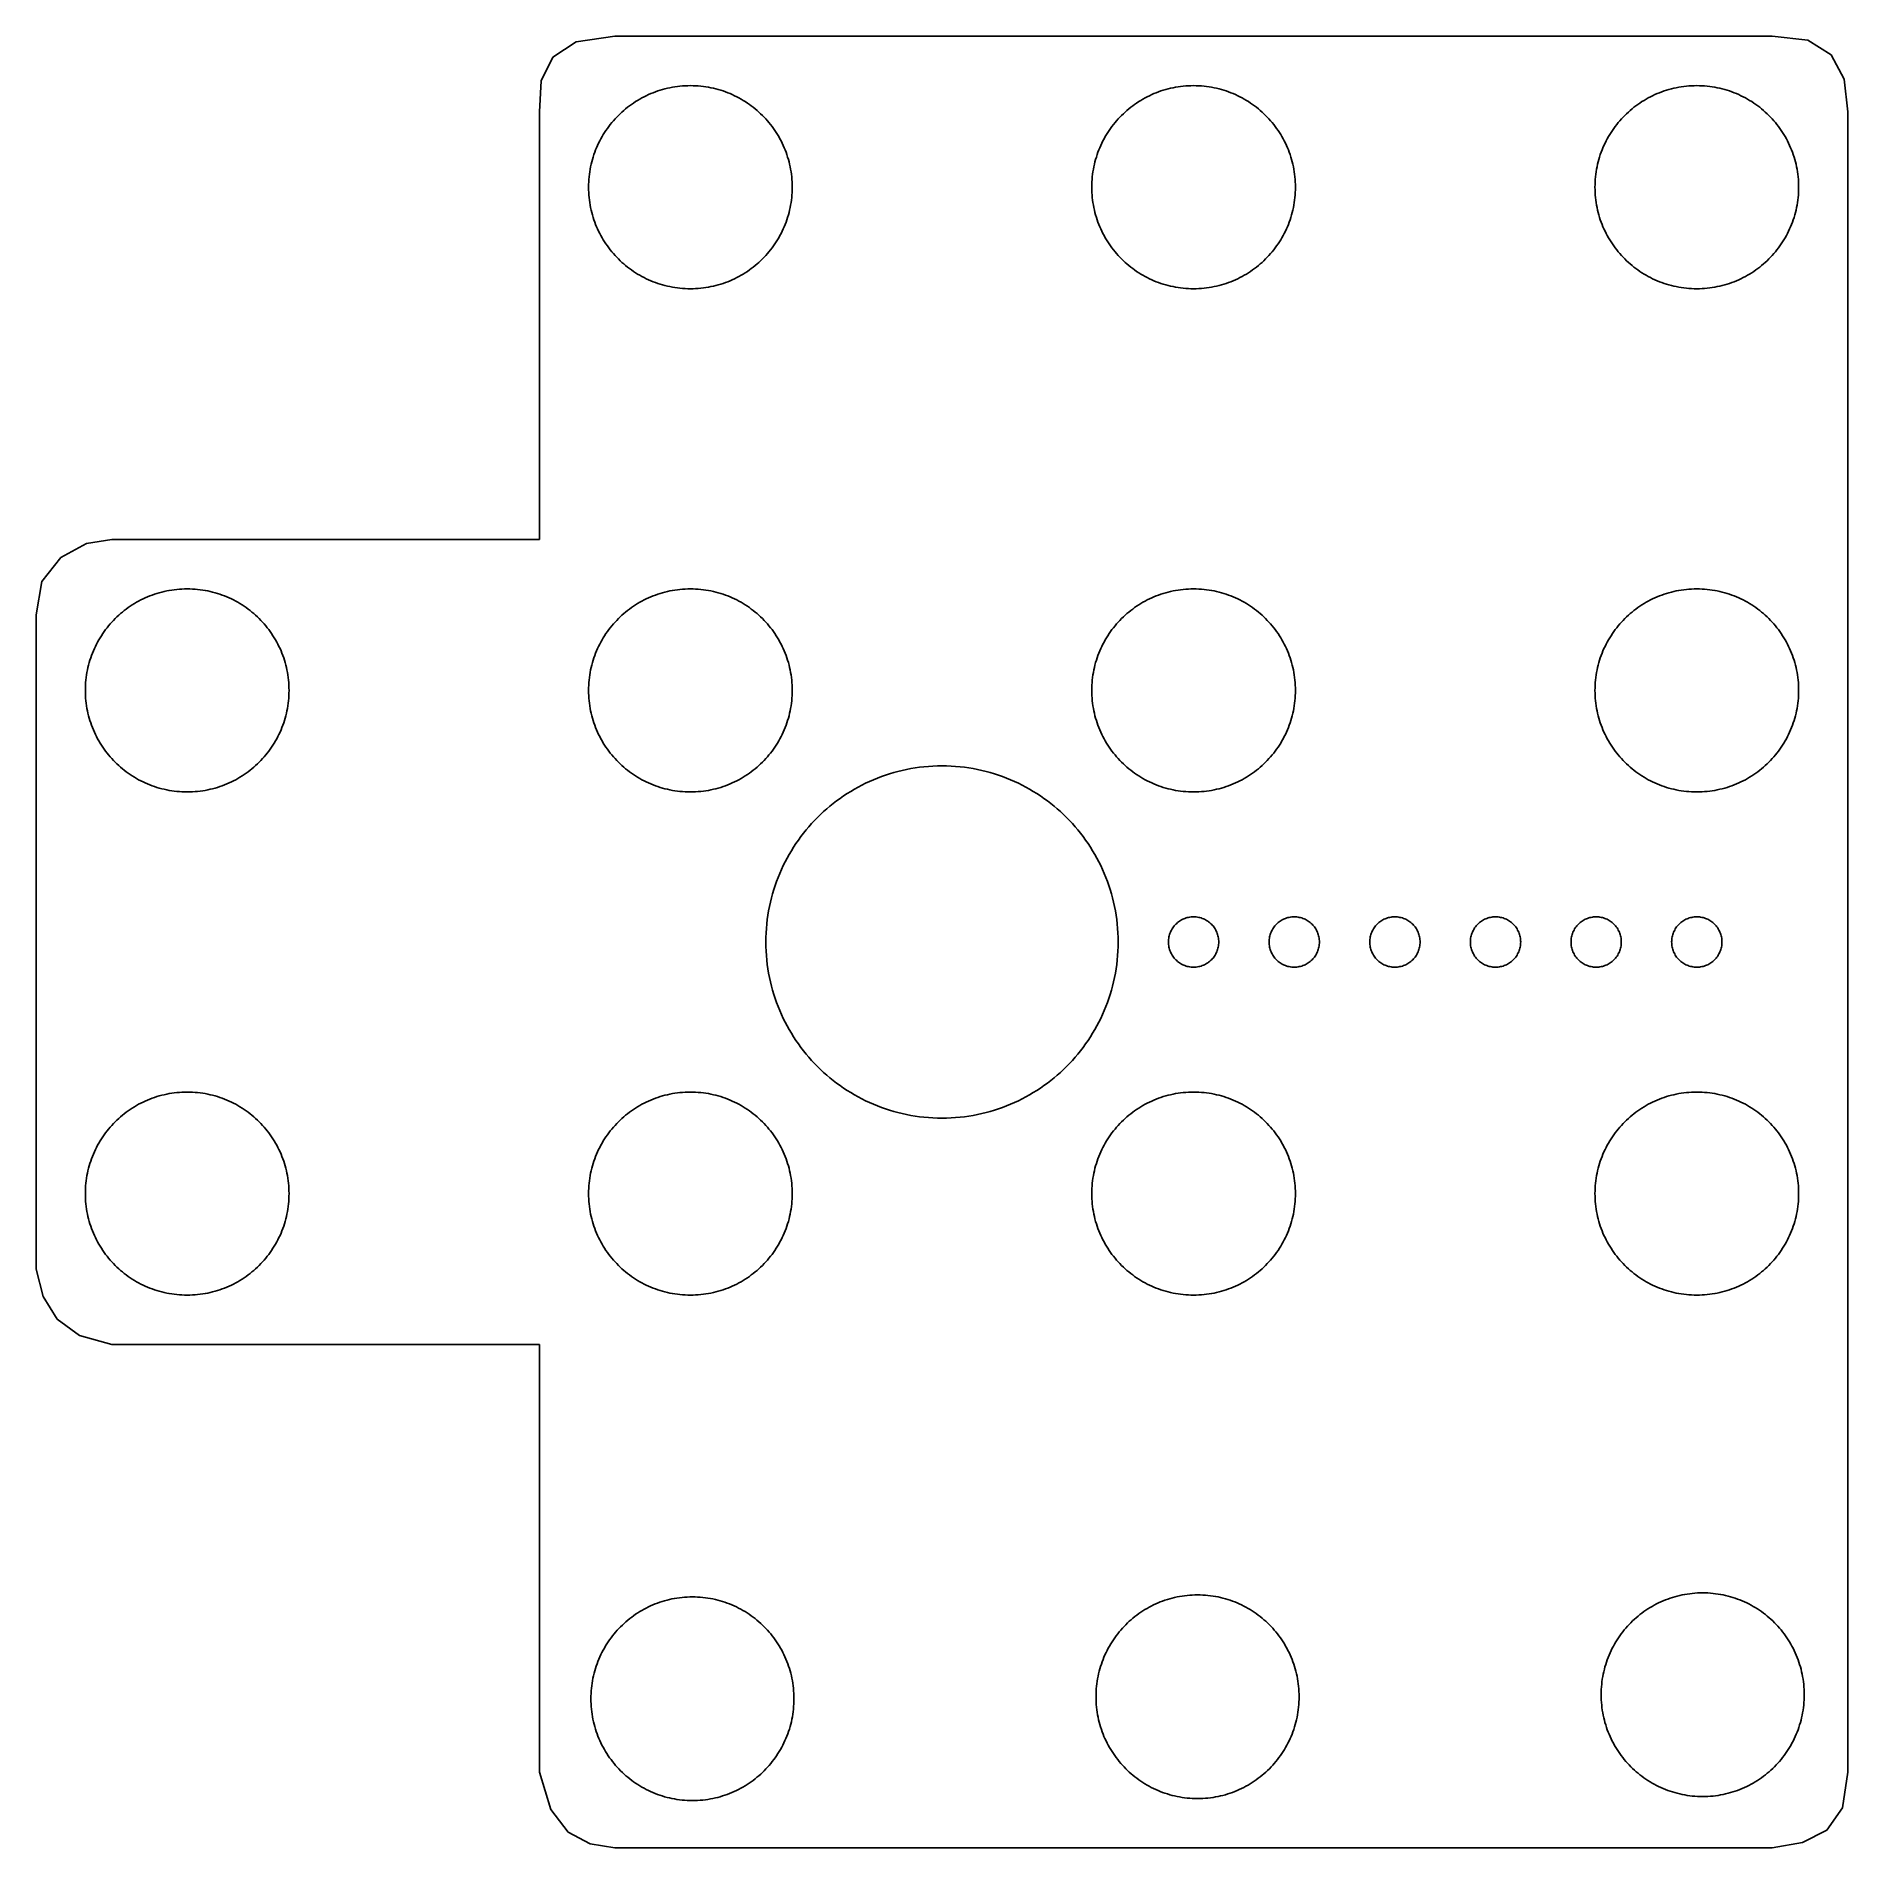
# Model space of a CAD drawing. Extents: x 0.1 to 36.1, y 0.1 to 36.1.
import ezdxf

# ---------------------------------------------------------------- set-up
doc = ezdxf.new("R2010")
doc.units = 0
doc.layers.add('Layer_1', color=7, linetype='CONTINUOUS')

msp = doc.modelspace()

# ---------------------------------------------------------------- linework, layer by layer
at = {"layer": 'Layer_1', "color": 7}
msp.add_lwpolyline([(34.641111, 0.141111), (11.641111, 0.141111), (11.147945, 0.220695), (10.714681, 0.450034), (10.369632, 0.899914), (10.141111, 1.641111), (10.141111, 10.141111), (1.641111, 10.141111), (1.001976, 10.32241), (0.557941, 10.646785), (0.280491, 11.093323), (0.141111, 11.641111), (0.141111, 24.64111), (0.250152, 25.304507), (0.627773, 25.781731), (1.137064, 26.063643), (1.641111, 26.14111), (10.141111, 26.14111), (10.141111, 34.64111), (10.177911, 35.25152), (10.404151, 35.724255), (10.873872, 36.030418), (11.641111, 36.14111), (34.641111, 36.141109), (35.346012, 36.061284), (35.813696, 35.769212), (36.070088, 35.288089), (36.141111, 34.64111), (36.141111, 1.641111), (36.039606, 0.93798), (35.722269, 0.493703), (35.239354, 0.24813), (34.641111, 0.141111)], dxfattribs=at)
at = {"layer": 'Layer_1', "color": 1}
for points in [[(15.164862, 33.141107), (15.164862, 33.141107)], [(25.164861, 33.141107), (25.164861, 33.141107)], [(35.164862, 33.141107), (35.164862, 33.141107)], [(5.164862, 23.14111), (5.164862, 23.14111)], [(15.164862, 23.14111), (15.164862, 23.14111)], [(25.164861, 23.14111), (25.164861, 23.14111)], [(35.164862, 23.14111), (35.164862, 23.14111)], [(21.641111, 18.141111), (21.641111, 18.141111)], [(23.641111, 18.141112), (23.641111, 18.141112)], [(25.641111, 18.141112), (25.641111, 18.141112)], [(27.641111, 18.141112), (27.641111, 18.141112)], [(29.641111, 18.141112), (29.641111, 18.141112)], [(31.641111, 18.141112), (31.641111, 18.141112)], [(33.641111, 18.141112), (33.641111, 18.141112)], [(5.164862, 13.14111), (5.164862, 13.14111)], [(15.164862, 13.14111), (15.164862, 13.14111)], [(25.164861, 13.14111), (25.164861, 13.14111)], [(35.164862, 13.14111), (35.164862, 13.14111)], [(23.219459, 1.119275), (23.219459, 1.119275)], [(33.257674, 1.15941), (33.257674, 1.15941)], [(13.181243, 1.079143), (13.181243, 1.079143)]]:
    msp.add_lwpolyline(points, dxfattribs=at)
for points in [[(12.009613, 34.814165), (12.117278, 34.886681), (12.232317, 34.94914), (12.353376, 35.000189)], [(12.353376, 35.000189), (12.474435, 35.051238), (12.601514, 35.090878), (12.733255, 35.117753)], [(12.733255, 35.117753), (12.864996, 35.14463), (13.001401, 35.158745), (13.141111, 35.158745)], [(13.141111, 35.158745), (13.280822, 35.158745), (13.417226, 35.14463), (13.548968, 35.117753)], [(13.548968, 35.117753), (13.680709, 35.090878), (13.807787, 35.051238), (13.928846, 35.000189)], [(13.928846, 35.000189), (14.049905, 34.94914), (14.164945, 34.886681), (14.272609, 34.814165)], [(22.009613, 34.814165), (22.117277, 34.886681), (22.232317, 34.94914), (22.353376, 35.000189)], [(22.353376, 35.000189), (22.474435, 35.051238), (22.601514, 35.090878), (22.733255, 35.117753)], [(22.733255, 35.117753), (22.864996, 35.14463), (23.0014, 35.158745), (23.141111, 35.158745)], [(23.141111, 35.158745), (23.280822, 35.158745), (23.417226, 35.14463), (23.548967, 35.117753)], [(23.548967, 35.117753), (23.680709, 35.090878), (23.807787, 35.051238), (23.928846, 35.000189)], [(23.928846, 35.000189), (24.049905, 34.94914), (24.164945, 34.886681), (24.272609, 34.814165)], [(32.009613, 34.814165), (32.117278, 34.886681), (32.232317, 34.94914), (32.353377, 35.000189)], [(32.353377, 35.000189), (32.474436, 35.051238), (32.601514, 35.090878), (32.733255, 35.117753)], [(32.733255, 35.117753), (32.864996, 35.14463), (33.001401, 35.158745), (33.141111, 35.158745)], [(33.141111, 35.158745), (33.280822, 35.158745), (33.417226, 35.14463), (33.548968, 35.117753)], [(33.548968, 35.117753), (33.680709, 35.090878), (33.807787, 35.051238), (33.928846, 35.000189)], [(33.928846, 35.000189), (34.049905, 34.94914), (34.164945, 34.886681), (34.272609, 34.814165)], [(11.462986, 34.269188), (11.535722, 34.376526), (11.618547, 34.476513), (11.710104, 34.567792)], [(11.710104, 34.567792), (11.80166, 34.659073), (11.901949, 34.741648), (12.009613, 34.814165)], [(14.272609, 34.814165), (14.380274, 34.741648), (14.480562, 34.659073), (14.572119, 34.567792)], [(14.572119, 34.567792), (14.663676, 34.476513), (14.7465, 34.376526), (14.819237, 34.269188)], [(21.462986, 34.269188), (21.535722, 34.376526), (21.618547, 34.476513), (21.710104, 34.567792)], [(21.710104, 34.567792), (21.80166, 34.659073), (21.901949, 34.741648), (22.009613, 34.814165)], [(24.272609, 34.814165), (24.380273, 34.741648), (24.480562, 34.659073), (24.572118, 34.567792)], [(24.572118, 34.567792), (24.663675, 34.476513), (24.7465, 34.376526), (24.819237, 34.269188)], [(31.462986, 34.269188), (31.535722, 34.376526), (31.618547, 34.476513), (31.710104, 34.567792)], [(31.710104, 34.567792), (31.801661, 34.659073), (31.901949, 34.741648), (32.009613, 34.814165)], [(34.272609, 34.814165), (34.380274, 34.741648), (34.480562, 34.659073), (34.572119, 34.567792)], [(34.572119, 34.567792), (34.663676, 34.476513), (34.7465, 34.376526), (34.819237, 34.269188)], [(11.276397, 33.926462), (11.327601, 34.047156), (11.390249, 34.161848), (11.462986, 34.269188)], [(14.819237, 34.269188), (14.891973, 34.161848), (14.954622, 34.047156), (15.005825, 33.926462)], [(21.276397, 33.926462), (21.327601, 34.047156), (21.390249, 34.161848), (21.462986, 34.269188)], [(24.819237, 34.269188), (24.891973, 34.161848), (24.954621, 34.047156), (25.005825, 33.926462)], [(31.276397, 33.926462), (31.327601, 34.047156), (31.390249, 34.161848), (31.462986, 34.269188)], [(34.819237, 34.269188), (34.891973, 34.161848), (34.954622, 34.047156), (35.005825, 33.926462)], [(11.158476, 33.547731), (11.185435, 33.679074), (11.225194, 33.80577), (11.276397, 33.926462)], [(15.005825, 33.926462), (15.057029, 33.80577), (15.096788, 33.679074), (15.123746, 33.547731)], [(21.158476, 33.547731), (21.185434, 33.679074), (21.225193, 33.80577), (21.276397, 33.926462)], [(25.005825, 33.926462), (25.057029, 33.80577), (25.096788, 33.679074), (25.123746, 33.547731)], [(31.158477, 33.547731), (31.185435, 33.679074), (31.225194, 33.80577), (31.276397, 33.926462)], [(35.005825, 33.926462), (35.057029, 33.80577), (35.096788, 33.679074), (35.123746, 33.547731)], [(11.117361, 33.141107), (11.117361, 33.280397), (11.131518, 33.416388), (11.158476, 33.547731)], [(15.123746, 33.547731), (15.150704, 33.416388), (15.164862, 33.280397), (15.164862, 33.141107)], [(21.117361, 33.141107), (21.117361, 33.280397), (21.131518, 33.416388), (21.158476, 33.547731)], [(25.123746, 33.547731), (25.150704, 33.416388), (25.164861, 33.280397), (25.164861, 33.141107)], [(31.117361, 33.141107), (31.117361, 33.280397), (31.131518, 33.416388), (31.158477, 33.547731)], [(35.123746, 33.547731), (35.150704, 33.416388), (35.164862, 33.280397), (35.164862, 33.141107)], [(11.158476, 32.734483), (11.131518, 32.865827), (11.117361, 33.001818), (11.117361, 33.141107)], [(15.164862, 33.141107), (15.164862, 33.001818), (15.150704, 32.865827), (15.123746, 32.734483)], [(21.158476, 32.734483), (21.131518, 32.865827), (21.117361, 33.001818), (21.117361, 33.141107)], [(25.164861, 33.141107), (25.164861, 33.001818), (25.150703, 32.865827), (25.123746, 32.734483)], [(31.158477, 32.734483), (31.131518, 32.865827), (31.117361, 33.001818), (31.117361, 33.141107)], [(35.164862, 33.141107), (35.164862, 33.001818), (35.150704, 32.865827), (35.123746, 32.734483)], [(11.276397, 32.355752), (11.225194, 32.476444), (11.185435, 32.60314), (11.158476, 32.734483)], [(15.123746, 32.734483), (15.096788, 32.60314), (15.057029, 32.476444), (15.005825, 32.355752)], [(21.276397, 32.355752), (21.225193, 32.476444), (21.185434, 32.60314), (21.158476, 32.734483)], [(25.123746, 32.734483), (25.096788, 32.60314), (25.057029, 32.476444), (25.005825, 32.355752)], [(31.276397, 32.355752), (31.225194, 32.476444), (31.185435, 32.60314), (31.158477, 32.734483)], [(35.123746, 32.734483), (35.096788, 32.60314), (35.057029, 32.476444), (35.005825, 32.355752)], [(11.462986, 32.013026), (11.390249, 32.120366), (11.327601, 32.235058), (11.276397, 32.355752)], [(15.005825, 32.355752), (14.954622, 32.235058), (14.891973, 32.120366), (14.819237, 32.013026)], [(21.462986, 32.013026), (21.390249, 32.120366), (21.327601, 32.235058), (21.276397, 32.355752)], [(25.005825, 32.355752), (24.954621, 32.235058), (24.891973, 32.120366), (24.819237, 32.013026)], [(31.462986, 32.013026), (31.390249, 32.120366), (31.327601, 32.235058), (31.276397, 32.355752)], [(35.005825, 32.355752), (34.954622, 32.235058), (34.891973, 32.120366), (34.819237, 32.013026)], [(11.710104, 31.714422), (11.618547, 31.805701), (11.535722, 31.905688), (11.462986, 32.013026)], [(12.009613, 31.46805), (11.901949, 31.540566), (11.80166, 31.623142), (11.710104, 31.714422)], [(14.572119, 31.714422), (14.480562, 31.623142), (14.380274, 31.540566), (14.272609, 31.46805)], [(14.819237, 32.013026), (14.7465, 31.905688), (14.663676, 31.805701), (14.572119, 31.714422)], [(21.710104, 31.714422), (21.618547, 31.805701), (21.535722, 31.905688), (21.462986, 32.013026)], [(22.009613, 31.46805), (21.901949, 31.540566), (21.80166, 31.623142), (21.710104, 31.714422)], [(24.572118, 31.714422), (24.480562, 31.623142), (24.380273, 31.540566), (24.272609, 31.46805)], [(24.819237, 32.013026), (24.7465, 31.905688), (24.663675, 31.805701), (24.572118, 31.714422)], [(31.710104, 31.714422), (31.618547, 31.805701), (31.535722, 31.905688), (31.462986, 32.013026)], [(32.009613, 31.46805), (31.901949, 31.540566), (31.801661, 31.623142), (31.710104, 31.714422)], [(34.572119, 31.714422), (34.480562, 31.623142), (34.380274, 31.540566), (34.272609, 31.46805)], [(34.819237, 32.013026), (34.7465, 31.905688), (34.663676, 31.805701), (34.572119, 31.714422)], [(12.353376, 31.282025), (12.232317, 31.333074), (12.117278, 31.395533), (12.009613, 31.46805)], [(14.272609, 31.46805), (14.164945, 31.395533), (14.049905, 31.333074), (13.928846, 31.282025)], [(22.353376, 31.282025), (22.232317, 31.333074), (22.117277, 31.395533), (22.009613, 31.46805)], [(24.272609, 31.46805), (24.164945, 31.395533), (24.049905, 31.333074), (23.928846, 31.282025)], [(32.353376, 31.282025), (32.232317, 31.333074), (32.117278, 31.395533), (32.009613, 31.46805)], [(34.272609, 31.46805), (34.164945, 31.395533), (34.049905, 31.333074), (33.928846, 31.282025)], [(12.733255, 31.164461), (12.601514, 31.191337), (12.474435, 31.230976), (12.353376, 31.282025)], [(13.141111, 31.123469), (13.001401, 31.123469), (12.864996, 31.137584), (12.733255, 31.164461)], [(13.548968, 31.164461), (13.417226, 31.137584), (13.280822, 31.123469), (13.141111, 31.123469)], [(13.928846, 31.282025), (13.807787, 31.230976), (13.680709, 31.191337), (13.548968, 31.164461)], [(22.733255, 31.164461), (22.601514, 31.191337), (22.474435, 31.230976), (22.353376, 31.282025)], [(23.141111, 31.123469), (23.0014, 31.123469), (22.864996, 31.137584), (22.733255, 31.164461)], [(23.548967, 31.164461), (23.417226, 31.137584), (23.280822, 31.123469), (23.141111, 31.123469)], [(23.928846, 31.282025), (23.807787, 31.230976), (23.680709, 31.191337), (23.548967, 31.164461)], [(32.733255, 31.164461), (32.601514, 31.191337), (32.474436, 31.230976), (32.353376, 31.282025)], [(33.141111, 31.123469), (33.001401, 31.123469), (32.864996, 31.137584), (32.733255, 31.164461)], [(33.548968, 31.164461), (33.417226, 31.137584), (33.280822, 31.123469), (33.141111, 31.123469)], [(33.928846, 31.282025), (33.807787, 31.230976), (33.680709, 31.191337), (33.548968, 31.164461)], [(2.009614, 24.814168), (2.117278, 24.886684), (2.232318, 24.949143), (2.353377, 25.000192)], [(2.353377, 25.000192), (2.474436, 25.051241), (2.601515, 25.090881), (2.733256, 25.117756)], [(2.733256, 25.117756), (2.864997, 25.144633), (3.001401, 25.158748), (3.141112, 25.158748)], [(3.141112, 25.158748), (3.280823, 25.158748), (3.417227, 25.144633), (3.548968, 25.117756)], [(3.548968, 25.117756), (3.68071, 25.090881), (3.807788, 25.051241), (3.928847, 25.000192)], [(3.928847, 25.000192), (4.049906, 24.949143), (4.164946, 24.886684), (4.27261, 24.814168)], [(12.009613, 24.814168), (12.117278, 24.886684), (12.232317, 24.949143), (12.353376, 25.000192)], [(12.353376, 25.000192), (12.474435, 25.051241), (12.601514, 25.090881), (12.733255, 25.117756)], [(12.733255, 25.117756), (12.864996, 25.144633), (13.001401, 25.158748), (13.141111, 25.158748)], [(13.141111, 25.158748), (13.280822, 25.158748), (13.417226, 25.144633), (13.548968, 25.117756)], [(13.548968, 25.117756), (13.680709, 25.090881), (13.807787, 25.051241), (13.928846, 25.000192)], [(13.928846, 25.000192), (14.049905, 24.949143), (14.164945, 24.886684), (14.272609, 24.814168)], [(22.009613, 24.814168), (22.117277, 24.886684), (22.232317, 24.949143), (22.353376, 25.000192)], [(22.353376, 25.000192), (22.474435, 25.051241), (22.601514, 25.090881), (22.733255, 25.117756)], [(22.733255, 25.117756), (22.864996, 25.144633), (23.0014, 25.158748), (23.141111, 25.158748)], [(23.141111, 25.158748), (23.280822, 25.158748), (23.417226, 25.144633), (23.548967, 25.117756)], [(23.548967, 25.117756), (23.680709, 25.090881), (23.807787, 25.051241), (23.928846, 25.000192)], [(23.928846, 25.000192), (24.049905, 24.949143), (24.164945, 24.886684), (24.272609, 24.814168)], [(32.009613, 24.814168), (32.117278, 24.886684), (32.232317, 24.949143), (32.353377, 25.000192)], [(32.353377, 25.000192), (32.474436, 25.051241), (32.601514, 25.090881), (32.733255, 25.117756)], [(32.733255, 25.117756), (32.864996, 25.144633), (33.001401, 25.158748), (33.141111, 25.158748)], [(33.141111, 25.158748), (33.280822, 25.158748), (33.417226, 25.144633), (33.548968, 25.117756)], [(33.548968, 25.117756), (33.680709, 25.090881), (33.807787, 25.051241), (33.928846, 25.000192)], [(33.928846, 25.000192), (34.049905, 24.949143), (34.164945, 24.886684), (34.272609, 24.814168)], [(1.462987, 24.269191), (1.535723, 24.376529), (1.618548, 24.476516), (1.710105, 24.567795)], [(1.710105, 24.567795), (1.801661, 24.659076), (1.90195, 24.741651), (2.009614, 24.814168)], [(4.27261, 24.814168), (4.380274, 24.741651), (4.480563, 24.659076), (4.57212, 24.567795)], [(4.57212, 24.567795), (4.663676, 24.476516), (4.746501, 24.376529), (4.819238, 24.269191)], [(11.462986, 24.269191), (11.535722, 24.376529), (11.618547, 24.476516), (11.710104, 24.567795)], [(11.710104, 24.567795), (11.80166, 24.659076), (11.901949, 24.741651), (12.009613, 24.814168)], [(14.272609, 24.814168), (14.380274, 24.741651), (14.480562, 24.659076), (14.572119, 24.567795)], [(14.572119, 24.567795), (14.663676, 24.476516), (14.7465, 24.376529), (14.819237, 24.269191)], [(21.462986, 24.269191), (21.535722, 24.376529), (21.618547, 24.476516), (21.710104, 24.567795)], [(21.710104, 24.567795), (21.80166, 24.659076), (21.901949, 24.741651), (22.009613, 24.814168)], [(24.272609, 24.814168), (24.380273, 24.741651), (24.480562, 24.659076), (24.572118, 24.567795)], [(24.572118, 24.567795), (24.663675, 24.476516), (24.7465, 24.376529), (24.819237, 24.269191)], [(31.462986, 24.269191), (31.535722, 24.376529), (31.618547, 24.476516), (31.710104, 24.567795)], [(31.710104, 24.567795), (31.801661, 24.659076), (31.901949, 24.741651), (32.009613, 24.814168)], [(34.272609, 24.814168), (34.380274, 24.741651), (34.480562, 24.659076), (34.572119, 24.567795)], [(34.572119, 24.567795), (34.663676, 24.476516), (34.7465, 24.376529), (34.819237, 24.269191)], [(1.276398, 23.926465), (1.327602, 24.047159), (1.39025, 24.161852), (1.462987, 24.269191)], [(4.819238, 24.269191), (4.891974, 24.161852), (4.954622, 24.047159), (5.005826, 23.926465)], [(11.276397, 23.926465), (11.327601, 24.047159), (11.390249, 24.161852), (11.462986, 24.269191)], [(14.819237, 24.269191), (14.891973, 24.161852), (14.954622, 24.047159), (15.005825, 23.926465)], [(21.276397, 23.926465), (21.327601, 24.047159), (21.390249, 24.161852), (21.462986, 24.269191)], [(24.819237, 24.269191), (24.891973, 24.161852), (24.954621, 24.047159), (25.005825, 23.926465)], [(31.276397, 23.926465), (31.327601, 24.047159), (31.390249, 24.161852), (31.462986, 24.269191)], [(34.819237, 24.269191), (34.891973, 24.161852), (34.954622, 24.047159), (35.005825, 23.926465)], [(1.158477, 23.547734), (1.185435, 23.679078), (1.225195, 23.805773), (1.276398, 23.926465)], [(5.005826, 23.926465), (5.05703, 23.805773), (5.096789, 23.679078), (5.123747, 23.547734)], [(11.158476, 23.547734), (11.185435, 23.679078), (11.225194, 23.805773), (11.276397, 23.926465)], [(15.005825, 23.926465), (15.057029, 23.805773), (15.096788, 23.679078), (15.123746, 23.547734)], [(21.158476, 23.547734), (21.185434, 23.679078), (21.225193, 23.805773), (21.276397, 23.926465)], [(25.005825, 23.926465), (25.057029, 23.805773), (25.096788, 23.679078), (25.123746, 23.547734)], [(31.158477, 23.547734), (31.185435, 23.679078), (31.225194, 23.805773), (31.276397, 23.926465)], [(35.005825, 23.926465), (35.057029, 23.805773), (35.096788, 23.679078), (35.123746, 23.547734)], [(1.117362, 23.14111), (1.117362, 23.2804), (1.131519, 23.416391), (1.158477, 23.547734)], [(5.123747, 23.547734), (5.150705, 23.416391), (5.164862, 23.2804), (5.164862, 23.14111)], [(11.117361, 23.14111), (11.117361, 23.2804), (11.131518, 23.416391), (11.158476, 23.547734)], [(15.123746, 23.547734), (15.150704, 23.416391), (15.164862, 23.2804), (15.164862, 23.14111)], [(21.117361, 23.14111), (21.117361, 23.2804), (21.131518, 23.416391), (21.158476, 23.547734)], [(25.123746, 23.547734), (25.150704, 23.416391), (25.164861, 23.2804), (25.164861, 23.14111)], [(31.117361, 23.14111), (31.117361, 23.2804), (31.131518, 23.416391), (31.158477, 23.547734)], [(35.123746, 23.547734), (35.150704, 23.416391), (35.164862, 23.2804), (35.164862, 23.14111)], [(1.158477, 22.734486), (1.131519, 22.86583), (1.117362, 23.001821), (1.117362, 23.14111)], [(5.164862, 23.14111), (5.164862, 23.001821), (5.150705, 22.86583), (5.123747, 22.734486)], [(11.158476, 22.734486), (11.131518, 22.86583), (11.117361, 23.001821), (11.117361, 23.14111)], [(15.164862, 23.14111), (15.164862, 23.001821), (15.150704, 22.86583), (15.123746, 22.734486)], [(21.158476, 22.734486), (21.131518, 22.86583), (21.117361, 23.001821), (21.117361, 23.14111)], [(25.164861, 23.14111), (25.164861, 23.001821), (25.150703, 22.86583), (25.123746, 22.734486)], [(31.158477, 22.734486), (31.131518, 22.86583), (31.117361, 23.001821), (31.117361, 23.14111)], [(35.164862, 23.14111), (35.164862, 23.001821), (35.150704, 22.86583), (35.123746, 22.734486)], [(1.276398, 22.355755), (1.225195, 22.476448), (1.185435, 22.603143), (1.158477, 22.734486)], [(5.123747, 22.734486), (5.096789, 22.603143), (5.05703, 22.476448), (5.005826, 22.355755)], [(11.276397, 22.355755), (11.225194, 22.476448), (11.185435, 22.603143), (11.158476, 22.734486)], [(15.123746, 22.734486), (15.096788, 22.603143), (15.057029, 22.476448), (15.005825, 22.355755)], [(21.276397, 22.355755), (21.225193, 22.476448), (21.185434, 22.603143), (21.158476, 22.734486)], [(25.123746, 22.734486), (25.096788, 22.603143), (25.057029, 22.476448), (25.005825, 22.355755)], [(31.276397, 22.355755), (31.225194, 22.476448), (31.185435, 22.603143), (31.158477, 22.734486)], [(35.123746, 22.734486), (35.096788, 22.603143), (35.057029, 22.476448), (35.005825, 22.355755)], [(1.462987, 22.013029), (1.39025, 22.120369), (1.327602, 22.235061), (1.276398, 22.355755)], [(5.005826, 22.355755), (4.954622, 22.235061), (4.891974, 22.120369), (4.819238, 22.013029)], [(11.462986, 22.013029), (11.390249, 22.120369), (11.327601, 22.235061), (11.276397, 22.355755)], [(15.005825, 22.355755), (14.954622, 22.235061), (14.891973, 22.120369), (14.819237, 22.013029)], [(21.462986, 22.013029), (21.390249, 22.120369), (21.327601, 22.235061), (21.276397, 22.355755)], [(25.005825, 22.355755), (24.954621, 22.235061), (24.891973, 22.120369), (24.819237, 22.013029)], [(31.462986, 22.013029), (31.390249, 22.120369), (31.327601, 22.235061), (31.276397, 22.355755)], [(35.005825, 22.355755), (34.954622, 22.235061), (34.891973, 22.120369), (34.819237, 22.013029)], [(1.710105, 21.714425), (1.618548, 21.805704), (1.535723, 21.905691), (1.462987, 22.013029)], [(4.819238, 22.013029), (4.746501, 21.905691), (4.663676, 21.805704), (4.57212, 21.714425)], [(11.710104, 21.714425), (11.618547, 21.805704), (11.535722, 21.905691), (11.462986, 22.013029)], [(14.819237, 22.013029), (14.7465, 21.905691), (14.663676, 21.805704), (14.572119, 21.714425)], [(21.710104, 21.714425), (21.618547, 21.805704), (21.535722, 21.905691), (21.462986, 22.013029)], [(24.819237, 22.013029), (24.7465, 21.905691), (24.663675, 21.805704), (24.572118, 21.714425)], [(31.710104, 21.714425), (31.618547, 21.805704), (31.535722, 21.905691), (31.462986, 22.013029)], [(34.819237, 22.013029), (34.7465, 21.905691), (34.663676, 21.805704), (34.572119, 21.714425)], [(2.009614, 21.468053), (1.90195, 21.540569), (1.801661, 21.623145), (1.710105, 21.714425)], [(4.57212, 21.714425), (4.480563, 21.623145), (4.380274, 21.540569), (4.27261, 21.468053)], [(12.009613, 21.468053), (11.901949, 21.540569), (11.80166, 21.623145), (11.710104, 21.714425)], [(14.572119, 21.714425), (14.480562, 21.623145), (14.380274, 21.540569), (14.272609, 21.468053)], [(17.43574, 21.570001), (17.663581, 21.616624), (17.899488, 21.641109), (18.141112, 21.641109)], [(18.141112, 21.641109), (18.382736, 21.641109), (18.618643, 21.616624), (18.846484, 21.570001)], [(22.009613, 21.468053), (21.901949, 21.540569), (21.80166, 21.623145), (21.710104, 21.714425)], [(24.572118, 21.714425), (24.480562, 21.623145), (24.380273, 21.540569), (24.272609, 21.468053)], [(32.009613, 21.468053), (31.901949, 21.540569), (31.801661, 21.623145), (31.710104, 21.714425)], [(34.572119, 21.714425), (34.480562, 21.623145), (34.380274, 21.540569), (34.272609, 21.468053)], [(2.353377, 21.282028), (2.232318, 21.333077), (2.117278, 21.395536), (2.009614, 21.468053)], [(2.733256, 21.164464), (2.601515, 21.19134), (2.474436, 21.230979), (2.353377, 21.282028)], [(3.928847, 21.282028), (3.807788, 21.230979), (3.68071, 21.19134), (3.548968, 21.164464)], [(4.27261, 21.468053), (4.164946, 21.395536), (4.049906, 21.333077), (3.928847, 21.282028)], [(12.353376, 21.282028), (12.232317, 21.333077), (12.117278, 21.395536), (12.009613, 21.468053)], [(12.733255, 21.164464), (12.601514, 21.19134), (12.474435, 21.230979), (12.353376, 21.282028)], [(13.928846, 21.282028), (13.807787, 21.230979), (13.680709, 21.19134), (13.548968, 21.164464)], [(14.272609, 21.468053), (14.164945, 21.395536), (14.049905, 21.333077), (13.928846, 21.282028)], [(16.184228, 21.043366), (16.37043, 21.169159), (16.569386, 21.277506), (16.778753, 21.366063)], [(16.778753, 21.366063), (16.988121, 21.454617), (17.207897, 21.523378), (17.43574, 21.570001)], [(18.846484, 21.570001), (19.074325, 21.523378), (19.294104, 21.454617), (19.503469, 21.366063)], [(19.503469, 21.366063), (19.712836, 21.277506), (19.911795, 21.169159), (20.097995, 21.043366)], [(22.353376, 21.282028), (22.232317, 21.333077), (22.117277, 21.395536), (22.009613, 21.468053)], [(22.733255, 21.164464), (22.601514, 21.19134), (22.474435, 21.230979), (22.353376, 21.282028)], [(23.928846, 21.282028), (23.807787, 21.230979), (23.680709, 21.19134), (23.548967, 21.164464)], [(24.272609, 21.468053), (24.164945, 21.395536), (24.049905, 21.333077), (23.928846, 21.282028)], [(32.353376, 21.282028), (32.232317, 21.333077), (32.117278, 21.395536), (32.009613, 21.468053)], [(32.733255, 21.164464), (32.601514, 21.19134), (32.474436, 21.230979), (32.353376, 21.282028)], [(33.928846, 21.282028), (33.807787, 21.230979), (33.680709, 21.19134), (33.548968, 21.164464)], [(34.272609, 21.468053), (34.164945, 21.395536), (34.049905, 21.333077), (33.928846, 21.282028)], [(3.141112, 21.123472), (3.001401, 21.123472), (2.864997, 21.137587), (2.733256, 21.164464)], [(3.548968, 21.164464), (3.417227, 21.137587), (3.280823, 21.123472), (3.141112, 21.123472)], [(13.141111, 21.123472), (13.001401, 21.123472), (12.864996, 21.137587), (12.733255, 21.164464)], [(13.548968, 21.164464), (13.417226, 21.137587), (13.280822, 21.123472), (13.141111, 21.123472)], [(15.666237, 20.615984), (15.824582, 20.774326), (15.998027, 20.91757), (16.184228, 21.043366)], [(20.097995, 21.043366), (20.284197, 20.91757), (20.457641, 20.774326), (20.615985, 20.615984)], [(23.141111, 21.123472), (23.0014, 21.123472), (22.864996, 21.137587), (22.733255, 21.164464)], [(23.548967, 21.164464), (23.417226, 21.137587), (23.280822, 21.123472), (23.141111, 21.123472)], [(33.141111, 21.123472), (33.001401, 21.123472), (32.864996, 21.137587), (32.733255, 21.164464)], [(33.548968, 21.164464), (33.417226, 21.137587), (33.280822, 21.123472), (33.141111, 21.123472)], [(15.238857, 20.097993), (15.364651, 20.284195), (15.507894, 20.457639), (15.666237, 20.615984)], [(20.615985, 20.615984), (20.774328, 20.457639), (20.917572, 20.284195), (21.043367, 20.097993)], [(14.916158, 19.503467), (15.004714, 19.712835), (15.113062, 19.911793), (15.238857, 20.097993)], [(21.043367, 20.097993), (21.169161, 19.911793), (21.277508, 19.712835), (21.366064, 19.503467)], [(14.712219, 18.846483), (14.758843, 19.074323), (14.827604, 19.294102), (14.916158, 19.503467)], [(21.366064, 19.503467), (21.454619, 19.294102), (21.52338, 19.074323), (21.570003, 18.846483)], [(14.641111, 18.141111), (14.641111, 18.382735), (14.665596, 18.618642), (14.712219, 18.846483)], [(21.570003, 18.846483), (21.616626, 18.618642), (21.641111, 18.382735), (21.641111, 18.141111)], [(22.680404, 18.335735), (22.693055, 18.365644), (22.708533, 18.394067), (22.726504, 18.420667)], [(22.726504, 18.420667), (22.744474, 18.447267), (22.764937, 18.472045), (22.787558, 18.494666)], [(22.787558, 18.494666), (22.810178, 18.517286), (22.834956, 18.537749), (22.861556, 18.55572)], [(22.861556, 18.55572), (22.888157, 18.573691), (22.916579, 18.589169), (22.946489, 18.60182)], [(22.946489, 18.60182), (22.976398, 18.61447), (23.007795, 18.624293), (23.040344, 18.630954)], [(23.040344, 18.630954), (23.072893, 18.637614), (23.106594, 18.641112), (23.141111, 18.641112)], [(23.141111, 18.641112), (23.175629, 18.641112), (23.20933, 18.637614), (23.241879, 18.630954)], [(23.241879, 18.630954), (23.274428, 18.624293), (23.305824, 18.61447), (23.335734, 18.60182)], [(23.335734, 18.60182), (23.365643, 18.589169), (23.394066, 18.573691), (23.420666, 18.55572)], [(23.420666, 18.55572), (23.447266, 18.537749), (23.472044, 18.517286), (23.494665, 18.494666)], [(23.494665, 18.494666), (23.517285, 18.472045), (23.537748, 18.447267), (23.555719, 18.420667)], [(23.555719, 18.420667), (23.57369, 18.394067), (23.589168, 18.365644), (23.601819, 18.335735)], [(24.680404, 18.335735), (24.693054, 18.365644), (24.708533, 18.394067), (24.726503, 18.420667)], [(24.726503, 18.420667), (24.744474, 18.447267), (24.764937, 18.472045), (24.787558, 18.494666)], [(24.787558, 18.494666), (24.810178, 18.517286), (24.834956, 18.537749), (24.861556, 18.55572)], [(24.861556, 18.55572), (24.888157, 18.573691), (24.916579, 18.589169), (24.946489, 18.60182)], [(24.946489, 18.60182), (24.976398, 18.61447), (25.007795, 18.624293), (25.040344, 18.630954)], [(25.040344, 18.630954), (25.072893, 18.637614), (25.106594, 18.641112), (25.141111, 18.641112)], [(25.141111, 18.641112), (25.175629, 18.641112), (25.20933, 18.637614), (25.241879, 18.630954)], [(25.241879, 18.630954), (25.274427, 18.624293), (25.305824, 18.61447), (25.335734, 18.60182)], [(25.335734, 18.60182), (25.365643, 18.589169), (25.394066, 18.573691), (25.420666, 18.55572)], [(25.420666, 18.55572), (25.447266, 18.537749), (25.472044, 18.517286), (25.494665, 18.494666)], [(25.494665, 18.494666), (25.517285, 18.472045), (25.537748, 18.447267), (25.555719, 18.420667)], [(25.555719, 18.420667), (25.57369, 18.394067), (25.589168, 18.365644), (25.601819, 18.335735)], [(26.680404, 18.335735), (26.693054, 18.365644), (26.708533, 18.394067), (26.726503, 18.420667)], [(26.726503, 18.420667), (26.744474, 18.447267), (26.764937, 18.472045), (26.787558, 18.494666)], [(26.787558, 18.494666), (26.810178, 18.517286), (26.834956, 18.537749), (26.861556, 18.55572)], [(26.861556, 18.55572), (26.888157, 18.573691), (26.916579, 18.589169), (26.946489, 18.60182)], [(26.946489, 18.60182), (26.976398, 18.61447), (27.007795, 18.624293), (27.040344, 18.630954)], [(27.040344, 18.630954), (27.072893, 18.637614), (27.106594, 18.641112), (27.141111, 18.641112)], [(27.141111, 18.641112), (27.175629, 18.641112), (27.20933, 18.637614), (27.241879, 18.630954)], [(27.241879, 18.630954), (27.274427, 18.624293), (27.305824, 18.61447), (27.335734, 18.60182)], [(27.335734, 18.60182), (27.365643, 18.589169), (27.394066, 18.573691), (27.420666, 18.55572)], [(27.420666, 18.55572), (27.447266, 18.537749), (27.472044, 18.517286), (27.494665, 18.494666)], [(27.494665, 18.494666), (27.517285, 18.472045), (27.537748, 18.447267), (27.555719, 18.420667)], [(27.555719, 18.420667), (27.57369, 18.394067), (27.589168, 18.365644), (27.601819, 18.335735)], [(28.680404, 18.335735), (28.693054, 18.365644), (28.708533, 18.394067), (28.726503, 18.420667)], [(28.726503, 18.420667), (28.744474, 18.447267), (28.764937, 18.472045), (28.787558, 18.494666)], [(28.787558, 18.494666), (28.810178, 18.517286), (28.834956, 18.537749), (28.861556, 18.55572)], [(28.861556, 18.55572), (28.888157, 18.573691), (28.916579, 18.589169), (28.946489, 18.60182)], [(28.946489, 18.60182), (28.976398, 18.61447), (29.007795, 18.624293), (29.040344, 18.630954)], [(29.040344, 18.630954), (29.072892, 18.637614), (29.106593, 18.641112), (29.141111, 18.641112)], [(29.141111, 18.641112), (29.175629, 18.641112), (29.20933, 18.637614), (29.241879, 18.630954)], [(29.241879, 18.630954), (29.274427, 18.624293), (29.305824, 18.61447), (29.335734, 18.60182)], [(29.335734, 18.60182), (29.365643, 18.589169), (29.394066, 18.573691), (29.420666, 18.55572)], [(29.420666, 18.55572), (29.447266, 18.537749), (29.472044, 18.517286), (29.494665, 18.494666)], [(29.494665, 18.494666), (29.517285, 18.472045), (29.537748, 18.447267), (29.555719, 18.420667)], [(29.555719, 18.420667), (29.57369, 18.394067), (29.589168, 18.365644), (29.601819, 18.335735)], [(30.680404, 18.335735), (30.693055, 18.365644), (30.708533, 18.394067), (30.726504, 18.420667)], [(30.726504, 18.420667), (30.744474, 18.447267), (30.764937, 18.472045), (30.787558, 18.494666)], [(30.787558, 18.494666), (30.810179, 18.517286), (30.834957, 18.537749), (30.861557, 18.55572)], [(30.861557, 18.55572), (30.888157, 18.573691), (30.916579, 18.589169), (30.946489, 18.60182)], [(30.946489, 18.60182), (30.976398, 18.61447), (31.007795, 18.624293), (31.040344, 18.630954)], [(31.040344, 18.630954), (31.072893, 18.637614), (31.106594, 18.641112), (31.141111, 18.641112)], [(31.141111, 18.641112), (31.175629, 18.641112), (31.20933, 18.637614), (31.241879, 18.630954)], [(31.241879, 18.630954), (31.274428, 18.624293), (31.305825, 18.61447), (31.335734, 18.60182)], [(31.335734, 18.60182), (31.365644, 18.589169), (31.394066, 18.573691), (31.420666, 18.55572)], [(31.420666, 18.55572), (31.447266, 18.537749), (31.472044, 18.517286), (31.494665, 18.494666)], [(31.494665, 18.494666), (31.517285, 18.472045), (31.537749, 18.447267), (31.555719, 18.420667)], [(31.555719, 18.420667), (31.57369, 18.394067), (31.589168, 18.365644), (31.601819, 18.335735)], [(32.680404, 18.335735), (32.693055, 18.365644), (32.708533, 18.394067), (32.726504, 18.420667)], [(32.726504, 18.420667), (32.744474, 18.447267), (32.764937, 18.472045), (32.787558, 18.494666)], [(32.787558, 18.494666), (32.810179, 18.517286), (32.834956, 18.537749), (32.861556, 18.55572)], [(32.861556, 18.55572), (32.888157, 18.573691), (32.916579, 18.589169), (32.946489, 18.60182)], [(32.946489, 18.60182), (32.976398, 18.61447), (33.007795, 18.624293), (33.040344, 18.630954)], [(33.040344, 18.630954), (33.072893, 18.637614), (33.106594, 18.641112), (33.141111, 18.641112)], [(33.141111, 18.641112), (33.175629, 18.641112), (33.20933, 18.637614), (33.241879, 18.630954)], [(33.241879, 18.630954), (33.274428, 18.624293), (33.305825, 18.61447), (33.335734, 18.60182)], [(33.335734, 18.60182), (33.365643, 18.589169), (33.394066, 18.573691), (33.420666, 18.55572)], [(33.420666, 18.55572), (33.447266, 18.537749), (33.472044, 18.517286), (33.494665, 18.494666)], [(33.494665, 18.494666), (33.517285, 18.472045), (33.537749, 18.447267), (33.555719, 18.420667)], [(33.555719, 18.420667), (33.57369, 18.394067), (33.589168, 18.365644), (33.601819, 18.335735)], [(14.712219, 17.435738), (14.665596, 17.663579), (14.641111, 17.899486), (14.641111, 18.141111)], [(21.641111, 18.141111), (21.641111, 17.899486), (21.616626, 17.663579), (21.570003, 17.435738)], [(22.641111, 18.141112), (22.641111, 18.17563), (22.644609, 18.209331), (22.65127, 18.24188)], [(22.65127, 18.040345), (22.644609, 18.072894), (22.641111, 18.106595), (22.641111, 18.141112)], [(22.65127, 18.24188), (22.65793, 18.274428), (22.667753, 18.305825), (22.680404, 18.335735)], [(22.680404, 17.94649), (22.667753, 17.976399), (22.65793, 18.007796), (22.65127, 18.040345)], [(23.601819, 18.335735), (23.614469, 18.305825), (23.624292, 18.274428), (23.630953, 18.24188)], [(23.630953, 18.040345), (23.624292, 18.007796), (23.614469, 17.976399), (23.601819, 17.94649)], [(23.630953, 18.24188), (23.637613, 18.209331), (23.641111, 18.17563), (23.641111, 18.141112)], [(23.641111, 18.141112), (23.641111, 18.106595), (23.637613, 18.072894), (23.630953, 18.040345)], [(24.641111, 18.141112), (24.641111, 18.17563), (24.644609, 18.209331), (24.65127, 18.24188)], [(24.65127, 18.040345), (24.644609, 18.072894), (24.641111, 18.106595), (24.641111, 18.141112)], [(24.65127, 18.24188), (24.65793, 18.274428), (24.667753, 18.305825), (24.680404, 18.335735)], [(24.680404, 17.94649), (24.667753, 17.976399), (24.65793, 18.007796), (24.65127, 18.040345)], [(25.601819, 18.335735), (25.614469, 18.305825), (25.624292, 18.274428), (25.630953, 18.24188)], [(25.630953, 18.040345), (25.624292, 18.007796), (25.614469, 17.976399), (25.601819, 17.94649)], [(25.630953, 18.24188), (25.637613, 18.209331), (25.641111, 18.17563), (25.641111, 18.141112)], [(25.641111, 18.141112), (25.641111, 18.106595), (25.637613, 18.072894), (25.630953, 18.040345)], [(26.641111, 18.141112), (26.641111, 18.17563), (26.644609, 18.209331), (26.651269, 18.24188)], [(26.651269, 18.040345), (26.644609, 18.072894), (26.641111, 18.106595), (26.641111, 18.141112)], [(26.651269, 18.24188), (26.65793, 18.274428), (26.667753, 18.305825), (26.680404, 18.335735)], [(26.680404, 17.94649), (26.667753, 17.976399), (26.65793, 18.007796), (26.651269, 18.040345)], [(27.601819, 18.335735), (27.614469, 18.305825), (27.624292, 18.274428), (27.630953, 18.24188)], [(27.630953, 18.040345), (27.624292, 18.007796), (27.614469, 17.976399), (27.601819, 17.94649)], [(27.630953, 18.24188), (27.637613, 18.209331), (27.641111, 18.17563), (27.641111, 18.141112)], [(27.641111, 18.141112), (27.641111, 18.106595), (27.637613, 18.072894), (27.630953, 18.040345)], [(28.641111, 18.141112), (28.641111, 18.17563), (28.644609, 18.209331), (28.651269, 18.24188)], [(28.651269, 18.040345), (28.644609, 18.072894), (28.641111, 18.106595), (28.641111, 18.141112)], [(28.651269, 18.24188), (28.65793, 18.274428), (28.667753, 18.305825), (28.680404, 18.335735)], [(28.680404, 17.94649), (28.667753, 17.976399), (28.65793, 18.007796), (28.651269, 18.040345)], [(29.601819, 18.335735), (29.614469, 18.305825), (29.624292, 18.274428), (29.630953, 18.24188)], [(29.630953, 18.040345), (29.624292, 18.007796), (29.614469, 17.976399), (29.601819, 17.94649)], [(29.630953, 18.24188), (29.637613, 18.209331), (29.641111, 18.17563), (29.641111, 18.141112)], [(29.641111, 18.141112), (29.641111, 18.106595), (29.637613, 18.072894), (29.630953, 18.040345)], [(30.641111, 18.141112), (30.641111, 18.17563), (30.644609, 18.209331), (30.65127, 18.24188)], [(30.65127, 18.040345), (30.644609, 18.072894), (30.641111, 18.106595), (30.641111, 18.141112)], [(30.65127, 18.24188), (30.65793, 18.274428), (30.667753, 18.305825), (30.680404, 18.335735)], [(30.680404, 17.94649), (30.667753, 17.976399), (30.65793, 18.007796), (30.65127, 18.040345)], [(31.601819, 18.335735), (31.61447, 18.305825), (31.624293, 18.274428), (31.630953, 18.24188)], [(31.630953, 18.040345), (31.624293, 18.007796), (31.61447, 17.976399), (31.601819, 17.94649)], [(31.630953, 18.24188), (31.637613, 18.209331), (31.641111, 18.17563), (31.641111, 18.141112)], [(31.641111, 18.141112), (31.641111, 18.106595), (31.637613, 18.072894), (31.630953, 18.040345)], [(32.641111, 18.141112), (32.641111, 18.17563), (32.644609, 18.209331), (32.65127, 18.24188)], [(32.65127, 18.040345), (32.644609, 18.072894), (32.641111, 18.106595), (32.641111, 18.141112)], [(32.65127, 18.24188), (32.65793, 18.274428), (32.667753, 18.305825), (32.680404, 18.335735)], [(32.680404, 17.94649), (32.667753, 17.976399), (32.65793, 18.007796), (32.65127, 18.040345)], [(33.601819, 18.335735), (33.61447, 18.305825), (33.624293, 18.274428), (33.630953, 18.24188)], [(33.630953, 18.040345), (33.624293, 18.007796), (33.61447, 17.976399), (33.601819, 17.94649)], [(33.630953, 18.24188), (33.637613, 18.209331), (33.641111, 18.17563), (33.641111, 18.141112)], [(33.641111, 18.141112), (33.641111, 18.106595), (33.637613, 18.072894), (33.630953, 18.040345)], [(22.726504, 17.861557), (22.708533, 17.888158), (22.693055, 17.91658), (22.680404, 17.94649)], [(22.787558, 17.787559), (22.764937, 17.810179), (22.744474, 17.834957), (22.726504, 17.861557)], [(22.861556, 17.726504), (22.834956, 17.744475), (22.810178, 17.764938), (22.787558, 17.787559)], [(22.946489, 17.680405), (22.916579, 17.693056), (22.888157, 17.708534), (22.861556, 17.726504)], [(23.040344, 17.651271), (23.007795, 17.657931), (22.976398, 17.667754), (22.946489, 17.680405)], [(23.141111, 17.641112), (23.106594, 17.641112), (23.072893, 17.64461), (23.040344, 17.651271)], [(23.241879, 17.651271), (23.20933, 17.64461), (23.175629, 17.641112), (23.141111, 17.641112)], [(23.335734, 17.680405), (23.305824, 17.667754), (23.274428, 17.657931), (23.241879, 17.651271)], [(23.420666, 17.726504), (23.394066, 17.708534), (23.365643, 17.693056), (23.335734, 17.680405)], [(23.494665, 17.787559), (23.472044, 17.764938), (23.447266, 17.744475), (23.420666, 17.726504)], [(23.555719, 17.861557), (23.537748, 17.834957), (23.517285, 17.810179), (23.494665, 17.787559)], [(23.601819, 17.94649), (23.589168, 17.91658), (23.57369, 17.888158), (23.555719, 17.861557)], [(24.726503, 17.861557), (24.708533, 17.888158), (24.693054, 17.91658), (24.680404, 17.94649)], [(24.787558, 17.787559), (24.764937, 17.810179), (24.744474, 17.834957), (24.726503, 17.861557)], [(24.861556, 17.726504), (24.834956, 17.744475), (24.810178, 17.764938), (24.787558, 17.787559)], [(24.946489, 17.680405), (24.916579, 17.693056), (24.888157, 17.708534), (24.861556, 17.726504)], [(25.040344, 17.651271), (25.007795, 17.657931), (24.976398, 17.667754), (24.946489, 17.680405)], [(25.141111, 17.641112), (25.106594, 17.641112), (25.072893, 17.64461), (25.040344, 17.651271)], [(25.241879, 17.651271), (25.20933, 17.64461), (25.175629, 17.641112), (25.141111, 17.641112)], [(25.335734, 17.680405), (25.305824, 17.667754), (25.274427, 17.657931), (25.241879, 17.651271)], [(25.420666, 17.726504), (25.394066, 17.708534), (25.365643, 17.693056), (25.335734, 17.680405)], [(25.494665, 17.787559), (25.472044, 17.764938), (25.447266, 17.744475), (25.420666, 17.726504)], [(25.555719, 17.861557), (25.537748, 17.834957), (25.517285, 17.810179), (25.494665, 17.787559)], [(25.601819, 17.94649), (25.589168, 17.91658), (25.57369, 17.888158), (25.555719, 17.861557)], [(26.726503, 17.861557), (26.708533, 17.888158), (26.693054, 17.91658), (26.680404, 17.94649)], [(26.787558, 17.787559), (26.764937, 17.810179), (26.744474, 17.834957), (26.726503, 17.861557)], [(26.861556, 17.726504), (26.834956, 17.744475), (26.810178, 17.764938), (26.787558, 17.787559)], [(26.946489, 17.680405), (26.916579, 17.693056), (26.888157, 17.708534), (26.861556, 17.726504)], [(27.040344, 17.651271), (27.007795, 17.657931), (26.976398, 17.667754), (26.946489, 17.680405)], [(27.141111, 17.641112), (27.106594, 17.641112), (27.072893, 17.64461), (27.040344, 17.651271)], [(27.241879, 17.651271), (27.20933, 17.64461), (27.175629, 17.641112), (27.141111, 17.641112)], [(27.335734, 17.680405), (27.305824, 17.667754), (27.274427, 17.657931), (27.241879, 17.651271)], [(27.420666, 17.726504), (27.394066, 17.708534), (27.365643, 17.693056), (27.335734, 17.680405)], [(27.494665, 17.787559), (27.472044, 17.764938), (27.447266, 17.744475), (27.420666, 17.726504)], [(27.555719, 17.861557), (27.537748, 17.834957), (27.517285, 17.810179), (27.494665, 17.787559)], [(27.601819, 17.94649), (27.589168, 17.91658), (27.57369, 17.888158), (27.555719, 17.861557)], [(28.726503, 17.861557), (28.708533, 17.888158), (28.693054, 17.91658), (28.680404, 17.94649)], [(28.787558, 17.787559), (28.764937, 17.810179), (28.744474, 17.834957), (28.726503, 17.861557)], [(28.861556, 17.726504), (28.834956, 17.744475), (28.810178, 17.764938), (28.787558, 17.787559)], [(28.946489, 17.680405), (28.916579, 17.693056), (28.888157, 17.708534), (28.861556, 17.726504)], [(29.040344, 17.651271), (29.007795, 17.657931), (28.976398, 17.667754), (28.946489, 17.680405)], [(29.141111, 17.641112), (29.106593, 17.641112), (29.072892, 17.64461), (29.040344, 17.651271)], [(29.241879, 17.651271), (29.20933, 17.64461), (29.175629, 17.641112), (29.141111, 17.641112)], [(29.335734, 17.680405), (29.305824, 17.667754), (29.274427, 17.657931), (29.241879, 17.651271)], [(29.420666, 17.726504), (29.394066, 17.708534), (29.365643, 17.693056), (29.335734, 17.680405)], [(29.494665, 17.787559), (29.472044, 17.764938), (29.447266, 17.744475), (29.420666, 17.726504)], [(29.555719, 17.861557), (29.537748, 17.834957), (29.517285, 17.810179), (29.494665, 17.787559)], [(29.601819, 17.94649), (29.589168, 17.91658), (29.57369, 17.888158), (29.555719, 17.861557)], [(30.726504, 17.861557), (30.708533, 17.888158), (30.693055, 17.91658), (30.680404, 17.94649)], [(30.787558, 17.787559), (30.764937, 17.810179), (30.744474, 17.834957), (30.726504, 17.861557)], [(30.861557, 17.726504), (30.834957, 17.744475), (30.810179, 17.764938), (30.787558, 17.787559)], [(30.946489, 17.680405), (30.916579, 17.693056), (30.888157, 17.708534), (30.861557, 17.726504)], [(31.040344, 17.651271), (31.007795, 17.657931), (30.976398, 17.667754), (30.946489, 17.680405)], [(31.141111, 17.641112), (31.106594, 17.641112), (31.072893, 17.64461), (31.040344, 17.651271)], [(31.241879, 17.651271), (31.20933, 17.64461), (31.175629, 17.641112), (31.141111, 17.641112)], [(31.335734, 17.680405), (31.305825, 17.667754), (31.274428, 17.657931), (31.241879, 17.651271)], [(31.420666, 17.726504), (31.394066, 17.708534), (31.365644, 17.693056), (31.335734, 17.680405)], [(31.494665, 17.787559), (31.472044, 17.764938), (31.447266, 17.744475), (31.420666, 17.726504)], [(31.555719, 17.861557), (31.537749, 17.834957), (31.517285, 17.810179), (31.494665, 17.787559)], [(31.601819, 17.94649), (31.589168, 17.91658), (31.57369, 17.888158), (31.555719, 17.861557)], [(32.726504, 17.861557), (32.708533, 17.888158), (32.693055, 17.91658), (32.680404, 17.94649)], [(32.787558, 17.787559), (32.764937, 17.810179), (32.744474, 17.834957), (32.726504, 17.861557)], [(32.861556, 17.726504), (32.834956, 17.744475), (32.810179, 17.764938), (32.787558, 17.787559)], [(32.946489, 17.680405), (32.916579, 17.693056), (32.888157, 17.708534), (32.861556, 17.726504)], [(33.040344, 17.651271), (33.007795, 17.657931), (32.976398, 17.667754), (32.946489, 17.680405)], [(33.141111, 17.641112), (33.106594, 17.641112), (33.072893, 17.64461), (33.040344, 17.651271)], [(33.241879, 17.651271), (33.20933, 17.64461), (33.175629, 17.641112), (33.141111, 17.641112)], [(33.335734, 17.680405), (33.305825, 17.667754), (33.274428, 17.657931), (33.241879, 17.651271)], [(33.420666, 17.726504), (33.394066, 17.708534), (33.365643, 17.693056), (33.335734, 17.680405)], [(33.494665, 17.787559), (33.472044, 17.764938), (33.447266, 17.744475), (33.420666, 17.726504)], [(33.555719, 17.861557), (33.537749, 17.834957), (33.517285, 17.810179), (33.494665, 17.787559)], [(33.601819, 17.94649), (33.589168, 17.91658), (33.57369, 17.888158), (33.555719, 17.861557)], [(14.916158, 16.778752), (14.827604, 16.988119), (14.758843, 17.207896), (14.712219, 17.435738)], [(21.570003, 17.435738), (21.52338, 17.207896), (21.454619, 16.988119), (21.366064, 16.778752)], [(15.238857, 16.184226), (15.113062, 16.370428), (15.004714, 16.569384), (14.916158, 16.778752)], [(21.366064, 16.778752), (21.277508, 16.569384), (21.169161, 16.370428), (21.043367, 16.184226)], [(15.666237, 15.666235), (15.507894, 15.82458), (15.364651, 15.998026), (15.238857, 16.184226)], [(21.043367, 16.184226), (20.917572, 15.998026), (20.774328, 15.82458), (20.615985, 15.666235)], [(16.184228, 15.238855), (15.998027, 15.364649), (15.824582, 15.507893), (15.666237, 15.666235)], [(20.615985, 15.666235), (20.457641, 15.507893), (20.284197, 15.364649), (20.097995, 15.238855)], [(2.733256, 15.117757), (2.864997, 15.144634), (3.001401, 15.158748), (3.141112, 15.158748)], [(3.141112, 15.158748), (3.280823, 15.158748), (3.417227, 15.144634), (3.548968, 15.117757)], [(12.733255, 15.117757), (12.864996, 15.144634), (13.001401, 15.158748), (13.141111, 15.158748)], [(13.141111, 15.158748), (13.280822, 15.158748), (13.417226, 15.144634), (13.548968, 15.117757)], [(16.778753, 14.916156), (16.569386, 15.004713), (16.37043, 15.11306), (16.184228, 15.238855)], [(20.097995, 15.238855), (19.911795, 15.11306), (19.712836, 15.004713), (19.503469, 14.916156)], [(22.733255, 15.117757), (22.864996, 15.144634), (23.0014, 15.158748), (23.141111, 15.158748)], [(23.141111, 15.158748), (23.280822, 15.158748), (23.417226, 15.144634), (23.548967, 15.117757)], [(32.733255, 15.117757), (32.864996, 15.144634), (33.001401, 15.158748), (33.141111, 15.158748)], [(33.141111, 15.158748), (33.280822, 15.158748), (33.417226, 15.144634), (33.548968, 15.117757)], [(1.710105, 14.567795), (1.801661, 14.659076), (1.90195, 14.741651), (2.009614, 14.814168)], [(2.009614, 14.814168), (2.117278, 14.886684), (2.232318, 14.949143), (2.353377, 15.000193)], [(2.353377, 15.000193), (2.474436, 15.051242), (2.601515, 15.090881), (2.733256, 15.117757)], [(3.548968, 15.117757), (3.68071, 15.090881), (3.807788, 15.051242), (3.928847, 15.000193)], [(3.928847, 15.000193), (4.049906, 14.949143), (4.164946, 14.886684), (4.27261, 14.814168)], [(4.27261, 14.814168), (4.380274, 14.741651), (4.480563, 14.659076), (4.57212, 14.567795)], [(11.710104, 14.567795), (11.80166, 14.659076), (11.901949, 14.741651), (12.009613, 14.814168)], [(12.009613, 14.814168), (12.117278, 14.886684), (12.232317, 14.949143), (12.353376, 15.000193)], [(12.353376, 15.000193), (12.474435, 15.051242), (12.601514, 15.090881), (12.733255, 15.117757)], [(13.548968, 15.117757), (13.680709, 15.090881), (13.807787, 15.051242), (13.928846, 15.000193)], [(13.928846, 15.000193), (14.049905, 14.949143), (14.164945, 14.886684), (14.272609, 14.814168)], [(14.272609, 14.814168), (14.380274, 14.741651), (14.480562, 14.659076), (14.572119, 14.567795)], [(17.43574, 14.712218), (17.207897, 14.758841), (16.988121, 14.827602), (16.778753, 14.916156)], [(19.503469, 14.916156), (19.294104, 14.827602), (19.074325, 14.758841), (18.846484, 14.712218)], [(21.710104, 14.567795), (21.80166, 14.659076), (21.901949, 14.741651), (22.009613, 14.814168)], [(22.009613, 14.814168), (22.117277, 14.886684), (22.232317, 14.949143), (22.353376, 15.000193)], [(22.353376, 15.000193), (22.474435, 15.051242), (22.601514, 15.090881), (22.733255, 15.117757)], [(23.548967, 15.117757), (23.680709, 15.090881), (23.807787, 15.051242), (23.928846, 15.000193)], [(23.928846, 15.000193), (24.049905, 14.949143), (24.164945, 14.886684), (24.272609, 14.814168)], [(24.272609, 14.814168), (24.380273, 14.741651), (24.480562, 14.659076), (24.572118, 14.567795)], [(31.710104, 14.567795), (31.801661, 14.659076), (31.901949, 14.741651), (32.009613, 14.814168)], [(32.009613, 14.814168), (32.117278, 14.886684), (32.232317, 14.949143), (32.353377, 15.000193)], [(32.353377, 15.000193), (32.474436, 15.051242), (32.601514, 15.090881), (32.733255, 15.117757)], [(33.548968, 15.117757), (33.680709, 15.090881), (33.807787, 15.051242), (33.928846, 15.000193)], [(33.928846, 15.000193), (34.049905, 14.949143), (34.164945, 14.886684), (34.272609, 14.814168)], [(34.272609, 14.814168), (34.380274, 14.741651), (34.480562, 14.659076), (34.572119, 14.567795)], [(1.462987, 14.269191), (1.535723, 14.37653), (1.618548, 14.476516), (1.710105, 14.567795)], [(4.57212, 14.567795), (4.663676, 14.476516), (4.746501, 14.37653), (4.819238, 14.269191)], [(11.462986, 14.269191), (11.535722, 14.37653), (11.618547, 14.476516), (11.710104, 14.567795)], [(14.572119, 14.567795), (14.663676, 14.476516), (14.7465, 14.37653), (14.819237, 14.269191)], [(18.141112, 14.64111), (17.899488, 14.64111), (17.663581, 14.665595), (17.43574, 14.712218)], [(18.846484, 14.712218), (18.618643, 14.665595), (18.382736, 14.64111), (18.141112, 14.64111)], [(21.462986, 14.269191), (21.535722, 14.37653), (21.618547, 14.476516), (21.710104, 14.567795)], [(24.572118, 14.567795), (24.663675, 14.476516), (24.7465, 14.37653), (24.819237, 14.269191)], [(31.462986, 14.269191), (31.535722, 14.37653), (31.618547, 14.476516), (31.710104, 14.567795)], [(34.572119, 14.567795), (34.663676, 14.476516), (34.7465, 14.37653), (34.819237, 14.269191)], [(1.276398, 13.926466), (1.327602, 14.04716), (1.39025, 14.161852), (1.462987, 14.269191)], [(4.819238, 14.269191), (4.891974, 14.161852), (4.954622, 14.04716), (5.005826, 13.926466)], [(11.276397, 13.926466), (11.327601, 14.04716), (11.390249, 14.161852), (11.462986, 14.269191)], [(14.819237, 14.269191), (14.891973, 14.161852), (14.954622, 14.04716), (15.005825, 13.926466)], [(21.276397, 13.926466), (21.327601, 14.04716), (21.390249, 14.161852), (21.462986, 14.269191)], [(24.819237, 14.269191), (24.891973, 14.161852), (24.954621, 14.04716), (25.005825, 13.926466)], [(31.276397, 13.926466), (31.327601, 14.04716), (31.390249, 14.161852), (31.462986, 14.269191)], [(34.819237, 14.269191), (34.891973, 14.161852), (34.954622, 14.04716), (35.005825, 13.926466)], [(1.158477, 13.547734), (1.185435, 13.679078), (1.225195, 13.805773), (1.276398, 13.926466)], [(5.005826, 13.926466), (5.05703, 13.805773), (5.096789, 13.679078), (5.123747, 13.547734)], [(11.158476, 13.547734), (11.185435, 13.679078), (11.225194, 13.805773), (11.276397, 13.926466)], [(15.005825, 13.926466), (15.057029, 13.805773), (15.096788, 13.679078), (15.123746, 13.547734)], [(21.158476, 13.547734), (21.185434, 13.679078), (21.225193, 13.805773), (21.276397, 13.926466)], [(25.005825, 13.926466), (25.057029, 13.805773), (25.096788, 13.679078), (25.123746, 13.547734)], [(31.158477, 13.547734), (31.185435, 13.679078), (31.225194, 13.805773), (31.276397, 13.926466)], [(35.005825, 13.926466), (35.057029, 13.805773), (35.096788, 13.679078), (35.123746, 13.547734)], [(1.117362, 13.14111), (1.117362, 13.2804), (1.131519, 13.416391), (1.158477, 13.547734)], [(5.123747, 13.547734), (5.150705, 13.416391), (5.164862, 13.2804), (5.164862, 13.14111)], [(11.117361, 13.14111), (11.117361, 13.2804), (11.131518, 13.416391), (11.158476, 13.547734)], [(15.123746, 13.547734), (15.150704, 13.416391), (15.164862, 13.2804), (15.164862, 13.14111)], [(21.117361, 13.14111), (21.117361, 13.2804), (21.131518, 13.416391), (21.158476, 13.547734)], [(25.123746, 13.547734), (25.150704, 13.416391), (25.164861, 13.2804), (25.164861, 13.14111)], [(31.117361, 13.14111), (31.117361, 13.2804), (31.131518, 13.416391), (31.158477, 13.547734)], [(35.123746, 13.547734), (35.150704, 13.416391), (35.164862, 13.2804), (35.164862, 13.14111)], [(1.158477, 12.734487), (1.131519, 12.86583), (1.117362, 13.001821), (1.117362, 13.14111)], [(5.164862, 13.14111), (5.164862, 13.001821), (5.150705, 12.86583), (5.123747, 12.734487)], [(11.158476, 12.734487), (11.131518, 12.86583), (11.117361, 13.001821), (11.117361, 13.14111)], [(15.164862, 13.14111), (15.164862, 13.001821), (15.150704, 12.86583), (15.123746, 12.734487)], [(21.158476, 12.734487), (21.131518, 12.86583), (21.117361, 13.001821), (21.117361, 13.14111)], [(25.164861, 13.14111), (25.164861, 13.001821), (25.150703, 12.86583), (25.123746, 12.734487)], [(31.158477, 12.734487), (31.131518, 12.86583), (31.117361, 13.001821), (31.117361, 13.14111)], [(35.164862, 13.14111), (35.164862, 13.001821), (35.150704, 12.86583), (35.123746, 12.734487)], [(1.276398, 12.355755), (1.225195, 12.476448), (1.185435, 12.603143), (1.158477, 12.734487)], [(5.123747, 12.734487), (5.096789, 12.603143), (5.05703, 12.476448), (5.005826, 12.355755)], [(11.276397, 12.355755), (11.225194, 12.476448), (11.185435, 12.603143), (11.158476, 12.734487)], [(15.123746, 12.734487), (15.096788, 12.603143), (15.057029, 12.476448), (15.005825, 12.355755)], [(21.276397, 12.355755), (21.225193, 12.476448), (21.185434, 12.603143), (21.158476, 12.734487)], [(25.123746, 12.734487), (25.096788, 12.603143), (25.057029, 12.476448), (25.005825, 12.355755)], [(31.276397, 12.355755), (31.225194, 12.476448), (31.185435, 12.603143), (31.158477, 12.734487)], [(35.123746, 12.734487), (35.096788, 12.603143), (35.057029, 12.476448), (35.005825, 12.355755)], [(1.462987, 12.01303), (1.39025, 12.120369), (1.327602, 12.235061), (1.276398, 12.355755)], [(5.005826, 12.355755), (4.954622, 12.235061), (4.891974, 12.120369), (4.819238, 12.01303)], [(11.462986, 12.01303), (11.390249, 12.120369), (11.327601, 12.235061), (11.276397, 12.355755)], [(15.005825, 12.355755), (14.954622, 12.235061), (14.891973, 12.120369), (14.819237, 12.01303)], [(21.462986, 12.01303), (21.390249, 12.120369), (21.327601, 12.235061), (21.276397, 12.355755)], [(25.005825, 12.355755), (24.954621, 12.235061), (24.891973, 12.120369), (24.819237, 12.01303)], [(31.462986, 12.01303), (31.390249, 12.120369), (31.327601, 12.235061), (31.276397, 12.355755)], [(35.005825, 12.355755), (34.954622, 12.235061), (34.891973, 12.120369), (34.819237, 12.01303)], [(1.710105, 11.714425), (1.618548, 11.805705), (1.535723, 11.905691), (1.462987, 12.01303)], [(4.819238, 12.01303), (4.746501, 11.905691), (4.663676, 11.805705), (4.57212, 11.714425)], [(11.710104, 11.714425), (11.618547, 11.805705), (11.535722, 11.905691), (11.462986, 12.01303)], [(14.819237, 12.01303), (14.7465, 11.905691), (14.663676, 11.805705), (14.572119, 11.714425)], [(21.710104, 11.714425), (21.618547, 11.805705), (21.535722, 11.905691), (21.462986, 12.01303)], [(24.819237, 12.01303), (24.7465, 11.905691), (24.663675, 11.805705), (24.572118, 11.714425)], [(31.710104, 11.714425), (31.618547, 11.805705), (31.535722, 11.905691), (31.462986, 12.01303)], [(34.819237, 12.01303), (34.7465, 11.905691), (34.663676, 11.805705), (34.572119, 11.714425)], [(2.009614, 11.468053), (1.90195, 11.54057), (1.801661, 11.623145), (1.710105, 11.714425)], [(4.57212, 11.714425), (4.480563, 11.623145), (4.380274, 11.54057), (4.27261, 11.468053)], [(12.009613, 11.468053), (11.901949, 11.54057), (11.80166, 11.623145), (11.710104, 11.714425)], [(14.572119, 11.714425), (14.480562, 11.623145), (14.380274, 11.54057), (14.272609, 11.468053)], [(22.009613, 11.468053), (21.901949, 11.54057), (21.80166, 11.623145), (21.710104, 11.714425)], [(24.572118, 11.714425), (24.480562, 11.623145), (24.380273, 11.54057), (24.272609, 11.468053)], [(32.009613, 11.468053), (31.901949, 11.54057), (31.801661, 11.623145), (31.710104, 11.714425)], [(34.572119, 11.714425), (34.480562, 11.623145), (34.380274, 11.54057), (34.272609, 11.468053)], [(2.353377, 11.282028), (2.232318, 11.333078), (2.117278, 11.395537), (2.009614, 11.468053)], [(2.733256, 11.164464), (2.601515, 11.19134), (2.474436, 11.230979), (2.353377, 11.282028)], [(3.141112, 11.123473), (3.001401, 11.123473), (2.864997, 11.137587), (2.733256, 11.164464)], [(3.548968, 11.164464), (3.417227, 11.137587), (3.280823, 11.123473), (3.141112, 11.123473)], [(3.928847, 11.282028), (3.807788, 11.230979), (3.68071, 11.19134), (3.548968, 11.164464)], [(4.27261, 11.468053), (4.164946, 11.395537), (4.049906, 11.333078), (3.928847, 11.282028)], [(12.353376, 11.282028), (12.232317, 11.333078), (12.117278, 11.395537), (12.009613, 11.468053)], [(12.733255, 11.164464), (12.601514, 11.19134), (12.474435, 11.230979), (12.353376, 11.282028)], [(13.141111, 11.123473), (13.001401, 11.123473), (12.864996, 11.137587), (12.733255, 11.164464)], [(13.548968, 11.164464), (13.417226, 11.137587), (13.280822, 11.123473), (13.141111, 11.123473)], [(13.928846, 11.282028), (13.807787, 11.230979), (13.680709, 11.19134), (13.548968, 11.164464)], [(14.272609, 11.468053), (14.164945, 11.395537), (14.049905, 11.333078), (13.928846, 11.282028)], [(22.353376, 11.282028), (22.232317, 11.333078), (22.117277, 11.395537), (22.009613, 11.468053)], [(22.733255, 11.164464), (22.601514, 11.19134), (22.474435, 11.230979), (22.353376, 11.282028)], [(23.141111, 11.123473), (23.0014, 11.123473), (22.864996, 11.137587), (22.733255, 11.164464)], [(23.548967, 11.164464), (23.417226, 11.137587), (23.280822, 11.123473), (23.141111, 11.123473)], [(23.928846, 11.282028), (23.807787, 11.230979), (23.680709, 11.19134), (23.548967, 11.164464)], [(24.272609, 11.468053), (24.164945, 11.395537), (24.049905, 11.333078), (23.928846, 11.282028)], [(32.353376, 11.282028), (32.232317, 11.333078), (32.117278, 11.395537), (32.009613, 11.468053)], [(32.733255, 11.164464), (32.601514, 11.19134), (32.474436, 11.230979), (32.353376, 11.282028)], [(33.141111, 11.123473), (33.001401, 11.123473), (32.864996, 11.137587), (32.733255, 11.164464)], [(33.548968, 11.164464), (33.417226, 11.137587), (33.280822, 11.123473), (33.141111, 11.123473)], [(33.928846, 11.282028), (33.807787, 11.230979), (33.680709, 11.19134), (33.548968, 11.164464)], [(34.272609, 11.468053), (34.164945, 11.395537), (34.049905, 11.333078), (33.928846, 11.282028)], [(12.395888, 4.967608), (12.516581, 5.018811), (12.643276, 5.05857), (12.774619, 5.085529)], [(12.774619, 5.085529), (12.905963, 5.112487), (13.041954, 5.126644), (13.181243, 5.126644)], [(13.181243, 5.126644), (13.320533, 5.126644), (13.456524, 5.112487), (13.587867, 5.085529)], [(13.587867, 5.085529), (13.719211, 5.05857), (13.845906, 5.018811), (13.966599, 4.967608)], [(22.434104, 5.00774), (22.554796, 5.058943), (22.681492, 5.098702), (22.812835, 5.125661)], [(22.812835, 5.125661), (22.944178, 5.152619), (23.080169, 5.166776), (23.219459, 5.166776)], [(23.219459, 5.166776), (23.358748, 5.166776), (23.494739, 5.152619), (23.626083, 5.125661)], [(23.626083, 5.125661), (23.757426, 5.098702), (23.884122, 5.058943), (24.004814, 5.00774)], [(32.129593, 4.861286), (32.236933, 4.934023), (32.351625, 4.996671), (32.472319, 5.047874)], [(32.472319, 5.047874), (32.593012, 5.099078), (32.719707, 5.138837), (32.85105, 5.165795)], [(32.85105, 5.165795), (32.982394, 5.192754), (33.118385, 5.206911), (33.257674, 5.206911)], [(33.257674, 5.206911), (33.396964, 5.206911), (33.532955, 5.192754), (33.664298, 5.165795)], [(33.664298, 5.165795), (33.795642, 5.138837), (33.922337, 5.099078), (34.043029, 5.047874)], [(34.043029, 5.047874), (34.163723, 4.996671), (34.278416, 4.934023), (34.385755, 4.861286)], [(11.754558, 4.533901), (11.845837, 4.625458), (11.945824, 4.708283), (12.053163, 4.781019)], [(12.053163, 4.781019), (12.160502, 4.853756), (12.275194, 4.916404), (12.395888, 4.967608)], [(13.966599, 4.967608), (14.087292, 4.916404), (14.201985, 4.853756), (14.309324, 4.781019)], [(14.309324, 4.781019), (14.416662, 4.708283), (14.516649, 4.625458), (14.607928, 4.533901)], [(21.792774, 4.574033), (21.884053, 4.66559), (21.98404, 4.748415), (22.091378, 4.821151)], [(22.091378, 4.821151), (22.198718, 4.893888), (22.31341, 4.956536), (22.434104, 5.00774)], [(24.004814, 5.00774), (24.125508, 4.956536), (24.2402, 4.893888), (24.34754, 4.821151)], [(24.34754, 4.821151), (24.454878, 4.748415), (24.554865, 4.66559), (24.646144, 4.574033)], [(31.830989, 4.614168), (31.922268, 4.705725), (32.022255, 4.788549), (32.129593, 4.861286)], [(34.385755, 4.861286), (34.493093, 4.788549), (34.59308, 4.705725), (34.684359, 4.614168)], [(11.508186, 4.234392), (11.580703, 4.342056), (11.663278, 4.442345), (11.754558, 4.533901)], [(14.607928, 4.533901), (14.699209, 4.442345), (14.781784, 4.342056), (14.854301, 4.234392)], [(21.546401, 4.274524), (21.618918, 4.382188), (21.701493, 4.482477), (21.792774, 4.574033)], [(24.646144, 4.574033), (24.737424, 4.482477), (24.82, 4.382188), (24.892516, 4.274524)], [(31.584617, 4.314659), (31.657133, 4.422323), (31.739709, 4.522611), (31.830989, 4.614168)], [(34.684359, 4.614168), (34.77564, 4.522611), (34.858215, 4.422323), (34.930732, 4.314659)], [(11.322161, 3.890629), (11.37321, 4.011688), (11.435669, 4.126727), (11.508186, 4.234392)], [(14.854301, 4.234392), (14.926817, 4.126727), (14.989276, 4.011688), (15.040325, 3.890629)], [(21.360377, 3.930761), (21.411426, 4.05182), (21.473885, 4.166859), (21.546401, 4.274524)], [(24.892516, 4.274524), (24.965033, 4.166859), (25.027492, 4.05182), (25.078541, 3.930761)], [(31.281028, 3.591017), (31.307904, 3.722758), (31.347543, 3.849836), (31.398592, 3.970896)], [(31.398592, 3.970896), (31.449641, 4.091954), (31.5121, 4.206994), (31.584617, 4.314659)], [(34.930732, 4.314659), (35.003248, 4.206994), (35.065707, 4.091954), (35.116756, 3.970896)], [(35.116756, 3.970896), (35.167805, 3.849836), (35.207445, 3.722758), (35.23432, 3.591017)], [(11.204597, 3.51075), (11.231473, 3.642491), (11.271112, 3.76957), (11.322161, 3.890629)], [(15.040325, 3.890629), (15.091375, 3.76957), (15.131014, 3.642491), (15.157889, 3.51075)], [(21.242813, 3.550882), (21.269688, 3.682623), (21.309328, 3.809702), (21.360377, 3.930761)], [(25.078541, 3.930761), (25.12959, 3.809702), (25.169229, 3.682623), (25.196105, 3.550882)], [(11.163606, 3.102894), (11.163606, 3.242604), (11.17772, 3.379009), (11.204597, 3.51075)], [(15.157889, 3.51075), (15.184766, 3.379009), (15.198881, 3.242604), (15.198881, 3.102894)], [(21.201821, 3.143026), (21.201821, 3.282736), (21.215936, 3.419141), (21.242813, 3.550882)], [(25.196105, 3.550882), (25.222982, 3.419141), (25.237097, 3.282736), (25.237097, 3.143026)], [(31.240036, 3.18316), (31.240036, 3.322871), (31.254151, 3.459275), (31.281028, 3.591017)], [(35.23432, 3.591017), (35.261197, 3.459275), (35.275312, 3.322871), (35.275312, 3.18316)], [(11.204597, 2.695037), (11.17772, 2.826779), (11.163606, 2.963183), (11.163606, 3.102894)], [(15.198881, 3.102894), (15.198881, 2.963183), (15.184766, 2.826779), (15.157889, 2.695037)], [(21.242813, 2.735169), (21.215936, 2.866911), (21.201821, 3.003315), (21.201821, 3.143026)], [(25.237097, 3.143026), (25.237097, 3.003315), (25.222982, 2.866911), (25.196105, 2.735169)], [(31.281028, 2.775304), (31.254151, 2.907046), (31.240036, 3.04345), (31.240036, 3.18316)], [(35.275312, 3.18316), (35.275312, 3.04345), (35.261197, 2.907046), (35.23432, 2.775304)], [(11.322161, 2.315159), (11.271112, 2.436218), (11.231473, 2.563296), (11.204597, 2.695037)], [(15.157889, 2.695037), (15.131014, 2.563296), (15.091375, 2.436218), (15.040325, 2.315159)], [(21.360377, 2.355291), (21.309328, 2.47635), (21.269688, 2.603428), (21.242813, 2.735169)], [(25.196105, 2.735169), (25.169229, 2.603428), (25.12959, 2.47635), (25.078541, 2.355291)], [(31.398592, 2.395426), (31.347543, 2.516485), (31.307904, 2.643563), (31.281028, 2.775304)], [(35.23432, 2.775304), (35.207445, 2.643563), (35.167805, 2.516485), (35.116756, 2.395426)], [(11.508186, 1.971396), (11.435669, 2.07906), (11.37321, 2.1941), (11.322161, 2.315159)], [(15.040325, 2.315159), (14.989276, 2.1941), (14.926817, 2.07906), (14.854301, 1.971396)], [(21.546401, 2.011528), (21.473885, 2.119192), (21.411426, 2.234232), (21.360377, 2.355291)], [(25.078541, 2.355291), (25.027492, 2.234232), (24.965033, 2.119192), (24.892516, 2.011528)], [(31.584617, 2.051663), (31.5121, 2.159327), (31.449641, 2.274367), (31.398592, 2.395426)], [(35.116756, 2.395426), (35.065707, 2.274367), (35.003248, 2.159327), (34.930732, 2.051663)], [(11.754558, 1.671886), (11.663278, 1.763443), (11.580703, 1.863731), (11.508186, 1.971396)], [(14.854301, 1.971396), (14.781784, 1.863731), (14.699209, 1.763443), (14.607928, 1.671886)], [(21.792774, 1.712018), (21.701493, 1.803575), (21.618918, 1.903863), (21.546401, 2.011528)], [(24.892516, 2.011528), (24.82, 1.903863), (24.737424, 1.803575), (24.646144, 1.712018)], [(31.830989, 1.752153), (31.739709, 1.84371), (31.657133, 1.943998), (31.584617, 2.051663)], [(34.930732, 2.051663), (34.858215, 1.943998), (34.77564, 1.84371), (34.684359, 1.752153)], [(12.053163, 1.424768), (11.945824, 1.497505), (11.845837, 1.580329), (11.754558, 1.671886)], [(14.607928, 1.671886), (14.516649, 1.580329), (14.416662, 1.497505), (14.309324, 1.424768)], [(22.091378, 1.4649), (21.98404, 1.537637), (21.884053, 1.620461), (21.792774, 1.712018)], [(22.434104, 1.278312), (22.31341, 1.329515), (22.198718, 1.392164), (22.091378, 1.4649)], [(24.34754, 1.4649), (24.2402, 1.392164), (24.125508, 1.329515), (24.004814, 1.278312)], [(24.646144, 1.712018), (24.554865, 1.620461), (24.454878, 1.537637), (24.34754, 1.4649)], [(32.129593, 1.505035), (32.022255, 1.577772), (31.922268, 1.660596), (31.830989, 1.752153)], [(32.472319, 1.318447), (32.351625, 1.36965), (32.236933, 1.432299), (32.129593, 1.505035)], [(34.385755, 1.505035), (34.278416, 1.432299), (34.163723, 1.36965), (34.043029, 1.318447)], [(34.684359, 1.752153), (34.59308, 1.660596), (34.493093, 1.577772), (34.385755, 1.505035)], [(12.395888, 1.23818), (12.275194, 1.289383), (12.160502, 1.352032), (12.053163, 1.424768)], [(12.774619, 1.120259), (12.643276, 1.147217), (12.516581, 1.186976), (12.395888, 1.23818)], [(13.181243, 1.079143), (13.041954, 1.079143), (12.905963, 1.093301), (12.774619, 1.120259)], [(13.587867, 1.120259), (13.456524, 1.093301), (13.320533, 1.079143), (13.181243, 1.079143)], [(13.966599, 1.23818), (13.845906, 1.186976), (13.719211, 1.147217), (13.587867, 1.120259)], [(14.309324, 1.424768), (14.201985, 1.352032), (14.087292, 1.289383), (13.966599, 1.23818)], [(22.812835, 1.160391), (22.681492, 1.187349), (22.554796, 1.227108), (22.434104, 1.278312)], [(23.219459, 1.119275), (23.080169, 1.119275), (22.944178, 1.133433), (22.812835, 1.160391)], [(23.626083, 1.160391), (23.494739, 1.133433), (23.358748, 1.119275), (23.219459, 1.119275)], [(24.004814, 1.278312), (23.884122, 1.227108), (23.757426, 1.187349), (23.626083, 1.160391)], [(32.85105, 1.200526), (32.719707, 1.227484), (32.593012, 1.267243), (32.472319, 1.318447)], [(33.257674, 1.15941), (33.118385, 1.15941), (32.982394, 1.173568), (32.85105, 1.200526)], [(33.664298, 1.200526), (33.532955, 1.173567), (33.396964, 1.15941), (33.257674, 1.15941)], [(34.043029, 1.318447), (33.922337, 1.267243), (33.795642, 1.227484), (33.664298, 1.200526)]]:
    msp.add_open_spline(points, degree=3, dxfattribs=at)

doc.saveas('drawing.dxf')
